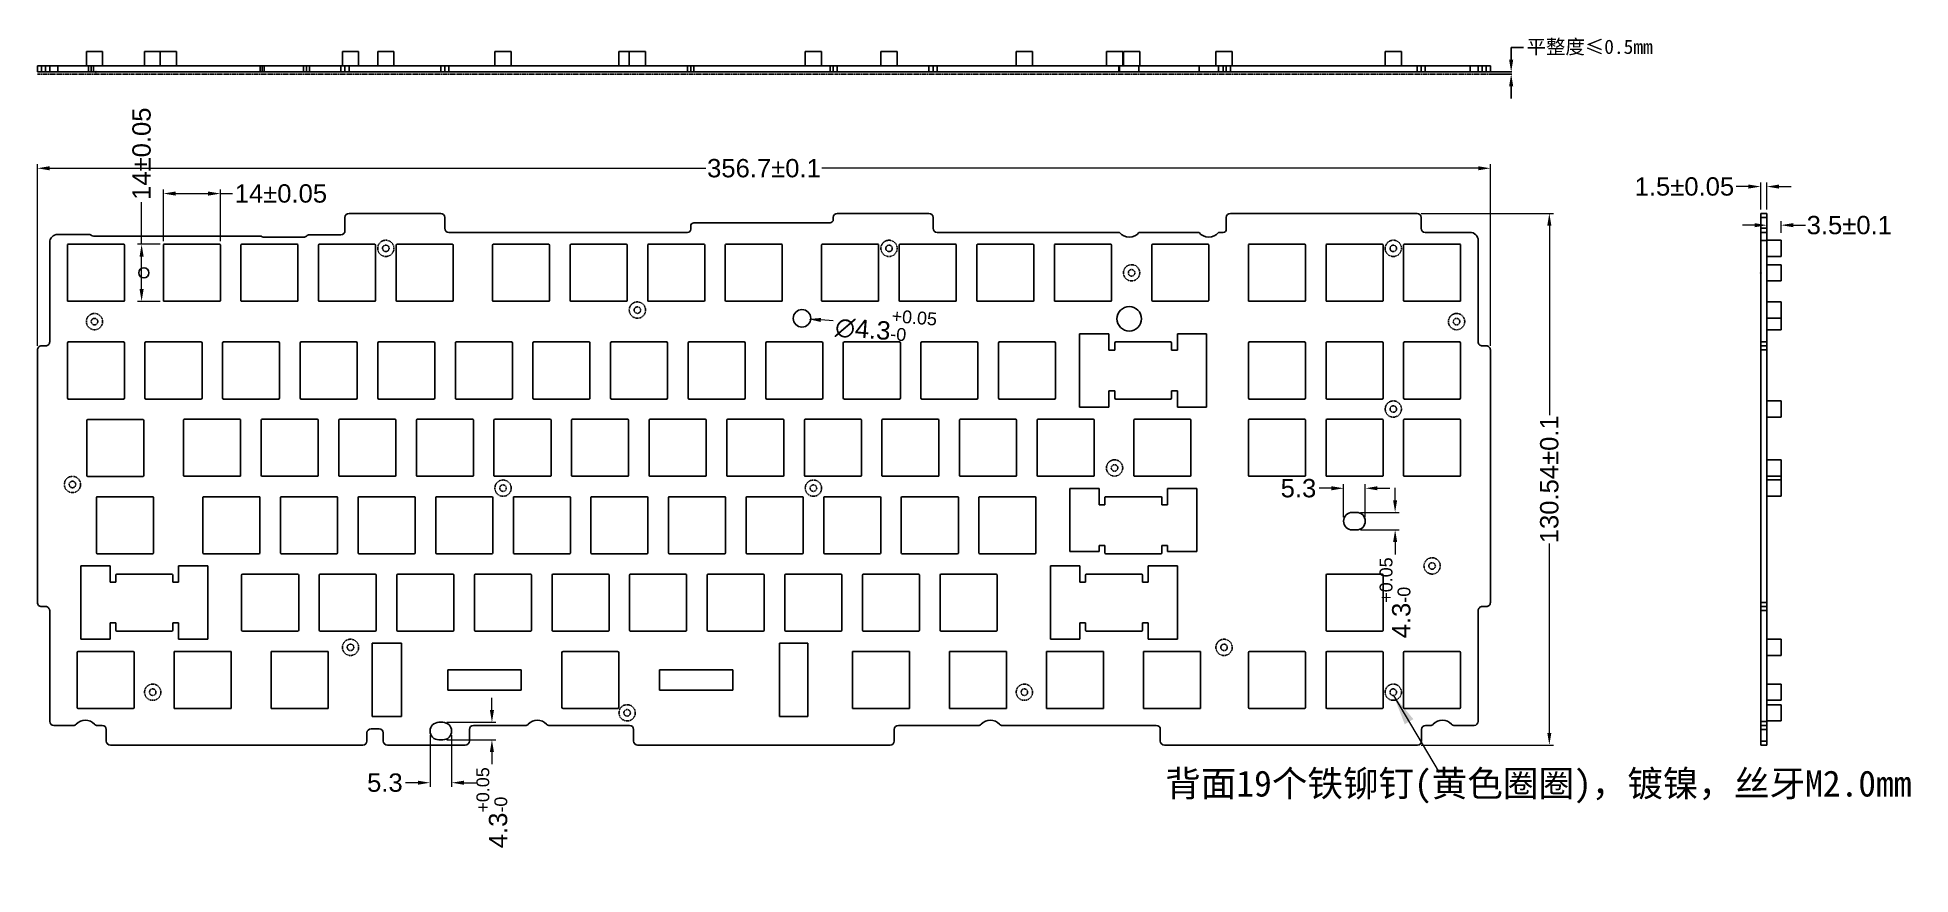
# Model space of a CAD drawing. Header units: inches. Extents: x 93 to 553, y 141 to 347.
import ezdxf

# ---------------------------------------------------------------- set-up
doc = ezdxf.new("R2010")
doc.units = ezdxf.units.IN
doc.header["$MEASUREMENT"] = 0
doc.linetypes.add('HIDDEN', pattern=[0.2, 0.1, -0.1])
doc.layers.add('DEFAULT_2', color=8, linetype='HIDDEN')
doc.styles.get("Standard").update_dxf_attribs({"font": 'arial.ttf'})
doc.dimstyles.get("Standard").update_dxf_attribs({"dimtxt": 0.18, "dimasz": 0.18, "dimexe": 0.18, "dimexo": 0.0625, "dimgap": 0.09, "dimtad": 0, "dimtih": 1, "dimtoh": 1, "dimdec": 4, "dimzin": 0, "dimdsep": 46, "dimtxsty": 'Standard', "dimcen": 0.09, "dimadec": 0, "dimazin": 0, "dimtfac": 1, "dimtdec": 4, "dimtofl": 0, "dimtmove": 0, "dimatfit": 3, "dimfxl": 1, "dimtolj": 1, "dimtzin": 0, "dimarcsym": 0})
doc.dimstyles.new('YanXiu', dxfattribs={"dimscale": 1.5, "dimtxt": 3, "dimasz": 2, "dimexe": 0.66, "dimexo": 0.66, "dimgap": 0.66, "dimtad": 0, "dimdsep": 46, "dimtxsty": 'Standard', "dimcen": 0, "dimclrd": 3, "dimclre": 6, "dimclrt": 3, "dimazin": 2, "dimtm": 1e-09, "dimtfac": 1, "dimtofl": 0, "dimtmove": 0, "dimatfit": 3, "dimfxl": 1, "dimlwd": 5, "dimlwe": 5, "dimarcsym": 0})

msp = doc.modelspace()

# ---------------------------------------------------------------- texts
at = {"insert": (370.33066, 166.54038), "char_height": 6.4, "width": 220.7682416, "attachment_point": 1}
msp.add_mtext('{\\fSimSun|b0|i0|c134|p2;\\C1;背面19个铁铆钉(黄色圈圈)，镀镍，丝牙M2.0mm}', dxfattribs=at)

# ---------------------------------------------------------------- blocks, each defined once
blk = doc.blocks.new('*D26')
at = {"color": 3, "lineweight": 5}
for p, q in [((513.52, 309.91), (510.52, 309.91)), ((521.02, 309.91), (524.02, 309.91))]:
    blk.add_line(p, q, dxfattribs=at)
at = {"color": 6, "lineweight": 5}
for p, q in [((516.52, 304.3), (516.52, 310.9)), ((518.02, 304.3), (518.02, 310.9))]:
    blk.add_line(p, q, dxfattribs=at)
at = {"color": 3}
for points in [[(513.52, 310.41), (513.52, 309.41), (516.52, 309.91)], [(521.02, 310.41), (521.02, 309.41), (518.02, 309.91)]]:
    blk.add_solid(points, dxfattribs=at)
at = {"layer": 'Defpoints', "color": 0}
for p in [(516.52, 309.91), (516.52, 303.31), (518.02, 303.31)]:
    blk.add_point(p, dxfattribs=at)
at = {"color": 3, "insert": (497.79, 309.91), "char_height": 4.5, "attachment_point": 5}
blk.add_mtext('1.5{\\fArial|b0|i0|c134|p34;\\H1x;%%P\\fArial|b0|i0|c0|p34;0.05}', dxfattribs=at)
blk = doc.blocks.new('*D27')
at = {"color": 3, "lineweight": 5}
for p, q in [((515.02, 300.43), (512.02, 300.43)), ((524.52, 300.43), (527.52, 300.43))]:
    blk.add_line(p, q, dxfattribs=at)
at = {"color": 6, "lineweight": 5}
for p, q in [((518.02, 298.56), (518.02, 301.42)), ((521.52, 298.56), (521.52, 301.42))]:
    blk.add_line(p, q, dxfattribs=at)
at = {"color": 3}
for points in [[(515.02, 300.93), (515.02, 299.93), (518.02, 300.43)], [(524.52, 300.93), (524.52, 299.93), (521.52, 300.43)]]:
    blk.add_solid(points, dxfattribs=at)
at = {"layer": 'Defpoints', "color": 0}
for p in [(521.52, 300.43), (518.02, 297.57), (521.52, 297.57)]:
    blk.add_point(p, dxfattribs=at)
at = {"color": 3, "insert": (538.27, 300.43), "char_height": 4.5, "attachment_point": 5}
blk.add_mtext('3.5{\\fArial|b0|i0|c134|p34;\\H1x;%%P\\fArial|b0|i0|c0|p34;0.1}', dxfattribs=at)
blk = doc.blocks.new('*D28')
at = {"color": 6, "lineweight": 5}
for p, q in [((93.45, 270.78), (93.45, 315.39)), ((450.16, 270.78), (450.16, 315.39))]:
    blk.add_line(p, q, dxfattribs=at)
at = {"color": 3, "lineweight": 5}
for p, q in [((96.45, 314.4), (257.56, 314.4)), ((447.16, 314.4), (286.05, 314.4))]:
    blk.add_line(p, q, dxfattribs=at)
at = {"color": 3}
for points in [[(96.45, 314.9), (96.45, 313.9), (93.45, 314.4)], [(447.16, 314.9), (447.16, 313.9), (450.16, 314.4)]]:
    blk.add_solid(points, dxfattribs=at)
at = {"layer": 'Defpoints', "color": 0}
for p in [(450.16, 314.4), (93.45, 269.79), (450.16, 269.79)]:
    blk.add_point(p, dxfattribs=at)
at = {"color": 3, "insert": (271.81, 314.4), "char_height": 4.5, "attachment_point": 5}
blk.add_mtext('356.7%%P0.1', dxfattribs=at)
blk = doc.blocks.new('*D29')
at = {"color": 6, "lineweight": 5}
for p, q in [((433.15, 303.31), (465.62, 303.31)), ((433.15, 172.77), (465.62, 172.77))]:
    blk.add_line(p, q, dxfattribs=at)
at = {"color": 3, "lineweight": 5}
for p, q in [((464.63, 300.31), (464.63, 253.82)), ((464.63, 175.77), (464.63, 222.26))]:
    blk.add_line(p, q, dxfattribs=at)
at = {"color": 3}
for points in [[(464.13, 300.31), (465.13, 300.31), (464.63, 303.31)], [(464.13, 175.77), (465.13, 175.77), (464.63, 172.77)]]:
    blk.add_solid(points, dxfattribs=at)
at = {"layer": 'Defpoints', "color": 0}
for p in [(432.16, 303.31), (432.16, 172.77), (464.63, 172.77)]:
    blk.add_point(p, dxfattribs=at)
at = {"color": 3, "insert": (464.63, 238.04), "char_height": 4.5, "attachment_point": 5, "rotation": 90}
blk.add_mtext('130.54%%P0.1', dxfattribs=at)
blk = doc.blocks.new('*D30')
at = {"color": 6, "lineweight": 5}
for p, q in [((124.36, 296.52), (124.36, 309.18)), ((138.36, 296.52), (138.36, 309.18))]:
    blk.add_line(p, q, dxfattribs=at)
at = {"color": 3, "lineweight": 5}
for p, q in [((127.36, 308.19), (135.36, 308.19)), ((138.36, 308.19), (141.36, 308.19))]:
    blk.add_line(p, q, dxfattribs=at)
at = {"color": 3}
for points in [[(127.36, 308.69), (127.36, 307.69), (124.36, 308.19)], [(135.36, 308.69), (135.36, 307.69), (138.36, 308.19)]]:
    blk.add_solid(points, dxfattribs=at)
at = {"layer": 'Defpoints', "color": 0}
for p in [(138.36, 308.19), (124.36, 295.53), (138.36, 295.53)]:
    blk.add_point(p, dxfattribs=at)
at = {"color": 3, "insert": (153.22, 308.19), "char_height": 4.5, "attachment_point": 5}
blk.add_mtext('14%%P0.05', dxfattribs=at)
blk = doc.blocks.new('*D31')
at = {"color": 3, "lineweight": 5}
for p, q in [((119.03, 295.73), (119.03, 306.12)), ((119.03, 284.73), (119.03, 292.73))]:
    blk.add_line(p, q, dxfattribs=at)
at = {"color": 6, "lineweight": 5}
for p, q in [((123.57, 295.73), (118.04, 295.73)), ((123.57, 281.73), (118.04, 281.73))]:
    blk.add_line(p, q, dxfattribs=at)
at = {"color": 3}
for points in [[(118.53, 292.73), (119.53, 292.73), (119.03, 295.73)], [(118.53, 284.73), (119.53, 284.73), (119.03, 281.73)]]:
    blk.add_solid(points, dxfattribs=at)
at = {"layer": 'Defpoints', "color": 0}
for p in [(124.56, 295.73), (119.03, 281.73), (124.56, 281.73)]:
    blk.add_point(p, dxfattribs=at)
at = {"color": 3, "insert": (119.03, 317.98), "char_height": 4.5, "attachment_point": 5, "rotation": 90}
blk.add_mtext('14%%P0.05', dxfattribs=at)
blk = doc.blocks.new('*D32')
at = {"color": 3, "lineweight": 5}
blk.add_line((288.77, 276.93), (285.78, 277.15), dxfattribs=at)
at = {"color": 3}
blk.add_solid([(285.82, 277.65), (285.74, 276.65), (282.79, 277.38)], dxfattribs=at)
at = {"layer": 'Defpoints', "color": 0}
for p in [(278.5, 277.71), (282.79, 277.38)]:
    blk.add_point(p, dxfattribs=at)
at = {"color": 3, "insert": (301.77, 275.94), "char_height": 4.5, "attachment_point": 5, "rotation": 355.645}
blk.add_mtext('∅4.3{\\H0.7x;\\S+0.05^ -0;}', dxfattribs=at)
blk = doc.blocks.new('*D33')
at = {"color": 3, "lineweight": 5}
for p, q in [((426.77, 232.91), (426.77, 235.91)), ((426.77, 222.61), (426.77, 219.61))]:
    blk.add_line(p, q, dxfattribs=at)
at = {"color": 6, "lineweight": 5}
for p, q in [((418.27, 229.91), (427.76, 229.91)), ((418.27, 225.61), (427.76, 225.61))]:
    blk.add_line(p, q, dxfattribs=at)
at = {"color": 3}
for points in [[(426.27, 232.91), (427.27, 232.91), (426.77, 229.91)], [(426.27, 222.61), (427.27, 222.61), (426.77, 225.61)]]:
    blk.add_solid(points, dxfattribs=at)
at = {"layer": 'Defpoints', "color": 0}
for p in [(417.28, 229.91), (417.28, 225.61), (426.77, 225.61)]:
    blk.add_point(p, dxfattribs=at)
at = {"color": 3, "insert": (426.77, 208.93), "char_height": 4.5, "attachment_point": 5, "rotation": 90}
blk.add_mtext('4.3{\\H0.7x;\\S+0.05^ -0;}', dxfattribs=at)
blk = doc.blocks.new('*D34')
at = {"color": 3, "lineweight": 5}
for p, q in [((411.13, 235.83), (408.13, 235.83)), ((422.43, 235.83), (425.43, 235.83))]:
    blk.add_line(p, q, dxfattribs=at)
at = {"color": 6, "lineweight": 5}
for p, q in [((414.13, 228.75), (414.13, 236.82)), ((419.43, 228.75), (419.43, 236.82))]:
    blk.add_line(p, q, dxfattribs=at)
at = {"color": 3}
for points in [[(411.13, 236.33), (411.13, 235.33), (414.13, 235.83)], [(422.43, 236.33), (422.43, 235.33), (419.43, 235.83)]]:
    blk.add_solid(points, dxfattribs=at)
at = {"layer": 'Defpoints', "color": 0}
for p in [(414.13, 235.83), (414.13, 227.76), (419.43, 227.76)]:
    blk.add_point(p, dxfattribs=at)
at = {"color": 3, "insert": (403.04, 235.83), "char_height": 4.5, "attachment_point": 5}
blk.add_mtext('5.3', dxfattribs=at)
blk = doc.blocks.new('*D35')
at = {"color": 3, "lineweight": 5}
for p, q in [((205.03, 181.37), (205.03, 184.37)), ((205.03, 171.07), (205.03, 168.07))]:
    blk.add_line(p, q, dxfattribs=at)
at = {"color": 6, "lineweight": 5}
for p, q in [((193.98, 178.37), (206.02, 178.37)), ((193.98, 174.07), (206.02, 174.07))]:
    blk.add_line(p, q, dxfattribs=at)
at = {"color": 3}
for points in [[(204.53, 181.37), (205.53, 181.37), (205.03, 178.37)], [(204.53, 171.07), (205.53, 171.07), (205.03, 174.07)]]:
    blk.add_solid(points, dxfattribs=at)
at = {"layer": 'Defpoints', "color": 0}
for p in [(192.99, 178.37), (192.99, 174.07), (205.03, 174.07)]:
    blk.add_point(p, dxfattribs=at)
at = {"color": 3, "insert": (205.03, 157.39), "char_height": 4.5, "attachment_point": 5, "rotation": 90}
blk.add_mtext('4.3{\\H0.7x;\\S+0.05^ -0;}', dxfattribs=at)
blk = doc.blocks.new('*D36')
at = {"color": 6, "lineweight": 5}
for p, q in [((189.84, 175.23), (189.84, 162.54)), ((195.14, 175.23), (195.14, 162.54))]:
    blk.add_line(p, q, dxfattribs=at)
at = {"color": 3, "lineweight": 5}
for p, q in [((186.84, 163.53), (183.84, 163.53)), ((198.14, 163.53), (201.14, 163.53))]:
    blk.add_line(p, q, dxfattribs=at)
at = {"color": 3}
for points in [[(186.84, 164.03), (186.84, 163.03), (189.84, 163.53)], [(198.14, 164.03), (198.14, 163.03), (195.14, 163.53)]]:
    blk.add_solid(points, dxfattribs=at)
at = {"layer": 'Defpoints', "color": 0}
for p in [(189.84, 176.22), (195.14, 176.22), (189.84, 163.53)]:
    blk.add_point(p, dxfattribs=at)
at = {"color": 3, "insert": (178.75, 163.53), "char_height": 4.5, "attachment_point": 5}
blk.add_mtext('5.3', dxfattribs=at)
blk = doc.blocks.new('*D37')
at = {"color": 0, "lineweight": -2}
for p, q in [((455.26, 341.05), (455.26, 344.05)), ((455.26, 344.05), (458.26, 344.05)), ((450.22, 338.05), (455.44, 338.05)), ((450.22, 337.55), (455.44, 337.55)), ((455.26, 334.55), (455.26, 331.55))]:
    blk.add_line(p, q, dxfattribs=at)
at = {"color": 0}
for points in [[(454.76, 341.05), (455.76, 341.05), (455.26, 338.05)], [(454.76, 334.55), (455.76, 334.55), (455.26, 337.55)]]:
    blk.add_solid(points, dxfattribs=at)
at = {"layer": 'Defpoints', "color": 0}
for p in [(450.16, 338.05), (450.16, 337.55), (455.26, 338.05)]:
    blk.add_point(p, dxfattribs=at)
at = {"color": 0, "insert": (474.52, 344.05), "char_height": 3.5, "attachment_point": 5}
blk.add_mtext('\\A1;{\\fSimSun|b0|i0|c134|p2;平整度≤0.5mm}', dxfattribs=at)

# ---------------------------------------------------------------- dimensions: what is measured, and where the dimension line sits
dim = msp.add_linear_dim(base=(455.25828, 338.04863), p1=(450.15542, 337.54863), p2=(450.15542, 338.04863), angle=90, text='{\\fSimSun|b0|i0|c134|p2;平整度≤0.5mm}', dimstyle='Standard', override={"dimtxt": 3.5, "dimasz": 3})
dim.commit()
dim.dimension.update_dxf_attribs({"geometry": '*D37', "text_midpoint": (474.51867, 344.04863), "dimtype": 160})
for base, p1, p2, text, picture, middle in [((119.0341, 281.73357), (124.56057, 295.73357), (124.56057, 281.73357), '<>%%P0.05', '*D31', (119.0341, 317.97971)), ((426.77279, 225.60522), (417.28057, 229.90522), (417.28057, 225.60522), '<>{\\H0.7x;\\S+0.05^ -0;}', '*D33', (426.77279, 208.92886)), ((205.02833, 174.06522), (192.98557, 178.36522), (192.98557, 174.06522), '<>{\\H0.7x;\\S+0.05^ -0;}', '*D35', (205.02833, 157.38886))]:
    dim = msp.add_linear_dim(base=base, p1=p1, p2=p2, angle=90, text=text, dimstyle='YanXiu')
    dim.commit()
    dim.dimension.update_dxf_attribs({"geometry": picture, "text_midpoint": middle, "dimtype": 160})
for base, p1, p2, text, picture, middle in [((450.15542, 314.40308), (93.45473, 269.78712), (450.15542, 269.78712), '<>%%P0.1', '*D28', (271.80507, 314.40308)), ((516.52257, 309.91375), (518.02257, 303.30902), (516.52257, 303.30902), '<>{\\fArial|b0|i0|c134|p34;\\H1x;%%P\\fArial|b0|i0|c0|p34;0.05}', '*D26', (497.78836, 309.91375)), ((138.36057, 308.18806), (124.36057, 295.53357), (138.36057, 295.53357), '<>%%P0.05', '*D30', (153.22148, 308.18806)), ((521.52257, 300.43117), (518.02257, 297.57192), (521.52257, 297.57062), '<>{\\fArial|b0|i0|c134|p34;\\H1x;%%P\\fArial|b0|i0|c0|p34;0.1}', '*D27', (538.26768, 300.43117))]:
    dim = msp.add_linear_dim(base=base, p1=p1, p2=p2, text=text, dimstyle='YanXiu')
    dim.commit()
    dim.dimension.update_dxf_attribs({"geometry": picture, "text_midpoint": middle})
dim = msp.add_linear_dim(base=(464.62952, 172.76522), p1=(432.15542, 303.30902), p2=(432.15542, 172.76522), angle=90, text='<>%%P0.1', dimstyle='YanXiu')
dim.commit()
dim.dimension.update_dxf_attribs({"geometry": '*D29', "text_midpoint": (464.62952, 238.03712)})
dim = msp.add_diameter_dim_2p(p1=(278.50053, 277.70778), p2=(282.78812, 277.38126), text='<>{\\H0.7x;\\S+0.05^ -0;}', dimstyle='YanXiu')
dim.commit()
dim.dimension.update_dxf_attribs({"geometry": '*D32', "text_midpoint": (301.76695, 275.93591)})
dim = msp.add_linear_dim(base=(414.13057, 235.83299), p1=(419.43057, 227.75522), p2=(414.13057, 227.75522), dimstyle='YanXiu')
dim.commit()
dim.dimension.update_dxf_attribs({"geometry": '*D34', "text_midpoint": (403.04422, 235.83299)})
dim = msp.add_linear_dim(base=(189.83557, 163.53146), p1=(195.13557, 176.21522), p2=(189.83557, 176.21522), dimstyle='YanXiu')
dim.commit()
dim.dimension.update_dxf_attribs({"geometry": '*D36', "text_midpoint": (178.74922, 163.53146), "dimtype": 160})

# ---------------------------------------------------------------- linework, layer by layer
at = {"color": 7, "linetype": 'Continuous'}
for p, q in [((105.45473, 339.54863), (105.45473, 343.04863)), ((105.45473, 343.04863), (109.45473, 343.04863)), ((109.45473, 339.54863), (109.45473, 343.04863)), ((119.75057, 339.54863), (119.75057, 343.04863)), ((119.75057, 343.04863), (127.55057, 343.04863)), ((123.55057, 339.54863), (123.55057, 343.04863)), ((127.55057, 339.54863), (127.55057, 343.04863)), ((168.31057, 339.54863), (168.31057, 343.04863)), ((168.31057, 343.04863), (172.31057, 343.04863)), ((172.31057, 339.54863), (172.31057, 343.04863)), ((176.98057, 339.54863), (176.98057, 343.04863)), ((176.98057, 343.04863), (180.98057, 343.04863)), ((180.98057, 339.54863), (180.98057, 343.04863)), ((205.76057, 339.54863), (205.76057, 343.04863)), ((205.76057, 343.04863), (209.76057, 343.04863)), ((209.76057, 339.54863), (209.76057, 343.04863)), ((236.22057, 339.54863), (236.22057, 343.04863)), ((236.22057, 343.04863), (242.74557, 343.04863)), ((238.74557, 339.54863), (238.74557, 343.04863)), ((242.74557, 339.54863), (242.74557, 343.04863)), ((281.96057, 339.54863), (281.96057, 343.04863)), ((281.96057, 343.04863), (285.96057, 343.04863)), ((285.96057, 339.54863), (285.96057, 343.04863)), ((300.52057, 343.04863), (304.52057, 343.04863)), ((300.52057, 339.54863), (300.52057, 343.04863)), ((304.52057, 339.54863), (304.52057, 343.04863)), ((333.75057, 343.04863), (337.75057, 343.04863)), ((333.75057, 339.54863), (333.75057, 343.04863)), ((337.75057, 339.54863), (337.75057, 343.04863)), ((355.88557, 343.04863), (359.88557, 343.04863)), ((355.88557, 339.54863), (355.88557, 343.04863)), ((359.88557, 339.54863), (359.88557, 343.04863)), ((360.07057, 343.04863), (364.07057, 343.04863)), ((360.07057, 339.54863), (360.07057, 343.04863)), ((364.07057, 339.54863), (364.07057, 343.04863)), ((382.77057, 343.04863), (386.77057, 343.04863)), ((382.77057, 339.54863), (382.77057, 343.04863)), ((386.77057, 339.54863), (386.77057, 343.04863)), ((424.32057, 343.04863), (428.32057, 343.04863)), ((424.32057, 339.54863), (424.32057, 343.04863)), ((428.32057, 339.54863), (428.32057, 343.04863)), ((93.45473, 338.04863), (93.45473, 339.54863)), ((93.45473, 339.54863), (450.15542, 339.54863)), ((93.45473, 338.04863), (450.15542, 338.04863)), ((94.45473, 339.54863), (94.45473, 338.04863)), ((95.45473, 338.04863), (95.45473, 339.54863)), ((96.45473, 338.04863), (96.45473, 339.54863)), ((98.45473, 338.04863), (98.45473, 339.54863)), ((105.99429, 338.04863), (105.99429, 339.54863)), ((106.61483, 338.04863), (106.61483, 339.54863)), ((107.23537, 339.54863), (107.23537, 338.04863)), ((148.12706, 339.54863), (148.12706, 338.04863)), ((148.62741, 339.54863), (148.62741, 338.04863)), ((149.12776, 339.54863), (149.12776, 338.04863)), ((158.78296, 339.54863), (158.78296, 338.04863)), ((159.4971, 339.54863), (159.4971, 338.04863)), ((160.21124, 338.04863), (160.21124, 339.54863)), ((167.95473, 339.54863), (167.95473, 338.04863)), ((168.95473, 339.54863), (168.95473, 338.04863)), ((169.95473, 339.54863), (169.95473, 338.04863)), ((192.45473, 339.54863), (192.45473, 338.04863)), ((193.45473, 339.54863), (193.45473, 338.04863)), ((194.45473, 338.04863), (194.45473, 339.54863)), ((253.02807, 339.54863), (253.02807, 338.04863)), ((253.82807, 339.54863), (253.82807, 338.04863)), ((254.62807, 339.54863), (254.62807, 338.04863)), ((288.02807, 338.04863), (288.02807, 339.54863)), ((288.82807, 339.54863), (288.82807, 338.04863)), ((289.82807, 339.54863), (289.82807, 338.04863)), ((312.32807, 339.54863), (312.32807, 338.04863)), ((313.32807, 339.54863), (313.32807, 338.04863)), ((314.32807, 338.04863), (314.32807, 339.54863)), ((358.91758, 338.04863), (358.91758, 339.54863)), ((359.09924, 338.04863), (359.09924, 339.54863)), ((363.8869, 339.54863), (363.8869, 338.04863)), ((378.62668, 338.04863), (378.62668, 339.54863)), ((383.4269, 339.54863), (383.4269, 338.04863)), ((384.52807, 339.54863), (384.52807, 338.04863)), ((385.32807, 338.04863), (385.32807, 339.54863)), ((386.32807, 339.54863), (386.32807, 338.04863)), ((432.15542, 338.04863), (432.15542, 339.54863)), ((433.15542, 339.54863), (433.15542, 338.04863)), ((434.15542, 339.54863), (434.15542, 338.04863)), ((445.15542, 338.04863), (445.15542, 339.54863)), ((447.15542, 339.54863), (447.15542, 338.04863)), ((448.15542, 339.54863), (448.15542, 338.04863)), ((449.15542, 338.04863), (449.15542, 339.54863)), ((450.15542, 339.54863), (450.15542, 338.04863)), ((168.95473, 302.30902), (168.95473, 299.06522)), ((169.95473, 303.30902), (192.45473, 303.30902)), ((193.45473, 302.30902), (193.45473, 299.66522)), ((253.82807, 299.46522), (253.82807, 300.18712)), ((254.62807, 300.98712), (288.02807, 300.98712)), ((288.82807, 301.78712), (288.82807, 302.30902)), ((289.82807, 303.30902), (312.32807, 303.30902)), ((313.32807, 302.30902), (313.32807, 299.66522)), ((385.32807, 299.46522), (385.32807, 302.30902)), ((386.32807, 303.30902), (432.15542, 303.30902)), ((433.15542, 299.66522), (433.15542, 302.30902)), ((516.52257, 172.76522), (516.52257, 303.30902)), ((516.52257, 303.30902), (518.02257, 303.30902)), ((518.02257, 302.30902), (516.52257, 302.30902)), ((516.52257, 299.66522), (518.02257, 299.66522)), ((518.02257, 172.76522), (518.02257, 303.30902)), ((96.45473, 271.78712), (96.45473, 296.16522)), ((105.99429, 298.16522), (98.45473, 298.16522)), ((100.80057, 281.93357), (100.80057, 295.53357)), ((101.00057, 295.73357), (114.60057, 295.73357)), ((148.12706, 297.73357), (107.23537, 297.73357)), ((114.80057, 295.53357), (114.80057, 281.93357)), ((124.36057, 281.93357), (124.36057, 295.53357)), ((124.56057, 295.73357), (138.16057, 295.73357)), ((138.36057, 295.53357), (138.36057, 281.93357)), ((143.41057, 281.93357), (143.41057, 295.53357)), ((143.61057, 295.73357), (157.21057, 295.73357)), ((158.78296, 297.46522), (149.12776, 297.46522)), ((157.41057, 295.53357), (157.41057, 281.93357)), ((167.95473, 298.06522), (160.21124, 298.06522)), ((162.46057, 281.93357), (162.46057, 295.53357)), ((162.66057, 295.73357), (176.26057, 295.73357)), ((176.46057, 295.53357), (176.46057, 281.93357)), ((181.51057, 281.93357), (181.51057, 295.53357)), ((181.71057, 295.73357), (195.31057, 295.73357)), ((253.02807, 298.66522), (194.45473, 298.66522)), ((195.51057, 295.53357), (195.51057, 281.93357)), ((205.17057, 281.93357), (205.17057, 295.53357)), ((205.37057, 295.73357), (218.97057, 295.73357)), ((219.17057, 295.53357), (219.17057, 281.93357)), ((224.22057, 281.93357), (224.22057, 295.53357)), ((224.42057, 295.73357), (238.02057, 295.73357)), ((238.22057, 295.53357), (238.22057, 281.93357)), ((243.27057, 281.93357), (243.27057, 295.53357)), ((243.47057, 295.73357), (257.07057, 295.73357)), ((257.27057, 295.53357), (257.27057, 281.93357)), ((262.32057, 281.93357), (262.32057, 295.53357)), ((262.52057, 295.73357), (276.12057, 295.73357)), ((276.32057, 295.53357), (276.32057, 281.93357)), ((285.97057, 281.93357), (285.97057, 295.53357)), ((286.17057, 295.73357), (299.77057, 295.73357)), ((299.97057, 295.53357), (299.97057, 281.93357)), ((305.02057, 295.53357), (305.02057, 281.93357)), ((305.22057, 295.73357), (318.82057, 295.73357)), ((358.91758, 298.66522), (314.32807, 298.66522)), ((319.02057, 295.53357), (319.02057, 281.93357)), ((324.07057, 281.93357), (324.07057, 295.53357)), ((324.27057, 295.73357), (337.87057, 295.73357)), ((338.07057, 295.53357), (338.07057, 281.93357)), ((343.12057, 281.93357), (343.12057, 295.53357)), ((343.32057, 295.73357), (356.92057, 295.73357)), ((357.12057, 295.53357), (357.12057, 281.93357)), ((378.62668, 298.66522), (363.8869, 298.66522)), ((367.02807, 295.56507), (367.02807, 281.96507)), ((380.82807, 295.76507), (367.22807, 295.76507)), ((381.02807, 281.96507), (381.02807, 295.56507)), ((384.52807, 298.66522), (383.4269, 298.66522)), ((390.75057, 295.53357), (390.75057, 281.93357)), ((404.55057, 295.73357), (390.95057, 295.73357)), ((404.75057, 281.93357), (404.75057, 295.53357)), ((409.80057, 295.53357), (409.80057, 281.93357)), ((423.60057, 295.73357), (410.00057, 295.73357)), ((423.80057, 281.93357), (423.80057, 295.53357)), ((428.85057, 295.53357), (428.85057, 281.93357)), ((442.65057, 295.73357), (429.05057, 295.73357)), ((434.15542, 298.66522), (445.15542, 298.66522)), ((442.85057, 281.93357), (442.85057, 295.53357)), ((447.15542, 296.66522), (447.15542, 271.78712)), ((516.52257, 298.66522), (518.02257, 298.66522)), ((518.02257, 296.66522), (516.52257, 296.66522)), ((518.02257, 296.73357), (521.52257, 296.73357)), ((521.52257, 296.7317), (521.52257, 292.73544)), ((518.02257, 292.73357), (521.52257, 292.73357)), ((518.02257, 290.73357), (521.52257, 290.73357)), ((521.52257, 290.7317), (521.52257, 286.73544)), ((518.02257, 286.73357), (521.52257, 286.73357)), ((114.60057, 281.73357), (101.00057, 281.73357)), ((138.16057, 281.73357), (124.56057, 281.73357)), ((157.21057, 281.73357), (143.61057, 281.73357)), ((176.26057, 281.73357), (162.66057, 281.73357)), ((195.31057, 281.73357), (181.71057, 281.73357)), ((218.97057, 281.73357), (205.37057, 281.73357)), ((238.02057, 281.73357), (224.42057, 281.73357)), ((257.07057, 281.73357), (243.47057, 281.73357)), ((276.12057, 281.73357), (262.52057, 281.73357)), ((299.77057, 281.73357), (286.17057, 281.73357)), ((318.82057, 281.73357), (305.22057, 281.73357)), ((337.87057, 281.73357), (324.27057, 281.73357)), ((356.92057, 281.73357), (343.32057, 281.73357)), ((367.22807, 281.76507), (380.82807, 281.76507)), ((390.95057, 281.73357), (404.55057, 281.73357)), ((410.00057, 281.73357), (423.60057, 281.73357)), ((429.05057, 281.73357), (442.65057, 281.73357)), ((518.02257, 281.58357), (521.52257, 281.58357)), ((521.52257, 281.5817), (521.52257, 274.75209)), ((518.02257, 277.58357), (521.52257, 277.58357)), ((100.80057, 271.50022), (100.80057, 258.00022)), ((114.55057, 271.75022), (101.05057, 271.75022)), ((114.80057, 258.00022), (114.80057, 271.50022)), ((119.85057, 271.50022), (119.85057, 258.00022)), ((133.60057, 271.75022), (120.10057, 271.75022)), ((133.85057, 258.00022), (133.85057, 271.50022)), ((138.90057, 271.50022), (138.90057, 258.00022)), ((152.65057, 271.75022), (139.15057, 271.75022)), ((152.90057, 258.00022), (152.90057, 271.50022)), ((157.95057, 271.50022), (157.95057, 258.00022)), ((171.70057, 271.75022), (158.20057, 271.75022)), ((171.95057, 258.00022), (171.95057, 271.50022)), ((177.00057, 271.50022), (177.00057, 258.00022)), ((190.75057, 271.75022), (177.25057, 271.75022)), ((191.00057, 258.00022), (191.00057, 271.50022)), ((196.05057, 271.50022), (196.05057, 258.00022)), ((209.80057, 271.75022), (196.30057, 271.75022)), ((210.05057, 258.00022), (210.05057, 271.50022)), ((215.10057, 271.50022), (215.10057, 258.00022)), ((228.85057, 271.75022), (215.35057, 271.75022)), ((229.10057, 258.00022), (229.10057, 271.50022)), ((234.15057, 271.50022), (234.15057, 258.00022)), ((247.90057, 271.75022), (234.40057, 271.75022)), ((248.15057, 258.00022), (248.15057, 271.50022)), ((253.20057, 271.50022), (253.20057, 258.00022)), ((266.95057, 271.75022), (253.45057, 271.75022)), ((267.20057, 258.00022), (267.20057, 271.50022)), ((272.25057, 271.50022), (272.25057, 258.00022)), ((286.00057, 271.75022), (272.50057, 271.75022)), ((286.25057, 258.00022), (286.25057, 271.50022)), ((291.30057, 271.50022), (291.30057, 258.00022)), ((305.05057, 271.75022), (291.55057, 271.75022)), ((305.30057, 258.00022), (305.30057, 271.50022)), ((310.35057, 271.50022), (310.35057, 258.00022)), ((324.10057, 271.75022), (310.60057, 271.75022)), ((324.35057, 258.00022), (324.35057, 271.50022)), ((329.40057, 271.50022), (329.40057, 258.00022)), ((343.15057, 271.75022), (329.65057, 271.75022)), ((343.40057, 258.00022), (343.40057, 271.50022)), ((349.30057, 273.76522), (356.50057, 273.76522)), ((349.30057, 255.76522), (349.30057, 273.76522)), ((356.50057, 273.76522), (356.50057, 269.76522)), ((357.91557, 269.76522), (357.91557, 271.47022)), ((358.19557, 271.75022), (371.60557, 271.75022)), ((371.88557, 271.47022), (371.88557, 269.76522)), ((373.32894, 273.76522), (380.47221, 273.76522)), ((373.32894, 269.76522), (373.32894, 273.76522)), ((380.47221, 273.76522), (380.47221, 255.76522)), ((390.75057, 271.50022), (390.75057, 258.00022)), ((404.50057, 271.75022), (391.00057, 271.75022)), ((404.75057, 258.00022), (404.75057, 271.50022)), ((409.80057, 271.50022), (409.80057, 258.00022)), ((423.55057, 271.75022), (410.05057, 271.75022)), ((423.80057, 258.00022), (423.80057, 271.50022)), ((428.85057, 271.50022), (428.85057, 258.00022)), ((442.60057, 271.75022), (429.10057, 271.75022)), ((442.85057, 258.00022), (442.85057, 271.50022)), ((516.52257, 271.78712), (518.02257, 271.78712)), ((518.02257, 274.75022), (521.52257, 274.75022)), ((93.45473, 207.78712), (93.45473, 269.78712)), ((94.45473, 270.78712), (95.45473, 270.78712)), ((356.50057, 269.76522), (357.91557, 269.76522)), ((371.88557, 269.76522), (373.32894, 269.76522)), ((448.15542, 270.78712), (449.15542, 270.78712)), ((450.15542, 269.78712), (450.15542, 207.78712)), ((516.52257, 270.78712), (518.02257, 270.78712)), ((518.02257, 269.78712), (516.52257, 269.78712)), ((101.05057, 257.75022), (114.55057, 257.75022)), ((120.10057, 257.75022), (133.60057, 257.75022)), ((139.15057, 257.75022), (152.65057, 257.75022)), ((158.20057, 257.75022), (171.70057, 257.75022)), ((177.25057, 257.75022), (190.75057, 257.75022)), ((196.30057, 257.75022), (209.80057, 257.75022)), ((215.35057, 257.75022), (228.85057, 257.75022)), ((234.40057, 257.75022), (247.90057, 257.75022)), ((253.45057, 257.75022), (266.95057, 257.75022)), ((272.50057, 257.75022), (286.00057, 257.75022)), ((291.55057, 257.75022), (305.05057, 257.75022)), ((310.60057, 257.75022), (324.10057, 257.75022)), ((329.65057, 257.75022), (343.15057, 257.75022)), ((357.91557, 259.76522), (356.50057, 259.76522)), ((356.50057, 259.76522), (356.50057, 255.76522)), ((357.91557, 258.03022), (357.91557, 259.76522)), ((371.60557, 257.75022), (358.19557, 257.75022)), ((373.32894, 259.76522), (371.88557, 259.76522)), ((371.88557, 259.76522), (371.88557, 258.03022)), ((373.32894, 255.76522), (373.32894, 259.76522)), ((391.00057, 257.75022), (404.50057, 257.75022)), ((410.05057, 257.75022), (423.55057, 257.75022)), ((429.10057, 257.75022), (442.60057, 257.75022)), ((356.50057, 255.76522), (349.30057, 255.76522)), ((380.47221, 255.76522), (373.32894, 255.76522)), ((518.02257, 257.29022), (521.52257, 257.29022)), ((518.02257, 253.29022), (521.52257, 253.29022)), ((521.52257, 257.28835), (521.52257, 253.29209)), ((105.55057, 252.50022), (105.55057, 239.00022)), ((119.30057, 252.75022), (105.80057, 252.75022)), ((119.55057, 239.00022), (119.55057, 252.50022)), ((129.33557, 252.51522), (129.33557, 239.01522)), ((143.08557, 252.76522), (129.58557, 252.76522)), ((143.33557, 239.01522), (143.33557, 252.51522)), ((148.38557, 252.51522), (148.38557, 239.01522)), ((162.13557, 252.76522), (148.63557, 252.76522)), ((162.38557, 239.01522), (162.38557, 252.51522)), ((167.43557, 252.51522), (167.43557, 239.01522)), ((181.18557, 252.76522), (167.68557, 252.76522)), ((181.43557, 239.01522), (181.43557, 252.51522)), ((186.48557, 252.51522), (186.48557, 239.01522)), ((200.23557, 252.76522), (186.73557, 252.76522)), ((200.48557, 239.01522), (200.48557, 252.51522)), ((205.53557, 252.51522), (205.53557, 239.01522)), ((219.28557, 252.76522), (205.78557, 252.76522)), ((219.53557, 239.01522), (219.53557, 252.51522)), ((224.58557, 252.51522), (224.58557, 239.01522)), ((238.33557, 252.76522), (224.83557, 252.76522)), ((238.58557, 239.01522), (238.58557, 252.51522)), ((243.63557, 252.51522), (243.63557, 239.01522)), ((257.38557, 252.76522), (243.88557, 252.76522)), ((257.63557, 239.01522), (257.63557, 252.51522)), ((262.68557, 252.51522), (262.68557, 239.01522)), ((276.43557, 252.76522), (262.93557, 252.76522)), ((276.68557, 239.01522), (276.68557, 252.51522)), ((281.73557, 252.51522), (281.73557, 239.01522)), ((295.48557, 252.76522), (281.98557, 252.76522)), ((295.73557, 239.01522), (295.73557, 252.51522)), ((300.78557, 252.51522), (300.78557, 239.01522)), ((314.53557, 252.76522), (301.03557, 252.76522)), ((314.78557, 239.01522), (314.78557, 252.51522)), ((319.83557, 252.51522), (319.83557, 239.01522)), ((333.58557, 252.76522), (320.08557, 252.76522)), ((333.83557, 239.01522), (333.83557, 252.51522)), ((338.88557, 252.51522), (338.88557, 239.01522)), ((352.63557, 252.76522), (339.13557, 252.76522)), ((352.88557, 239.01522), (352.88557, 252.51522)), ((362.63557, 252.51522), (362.63557, 239.01522)), ((376.38557, 252.76522), (362.88557, 252.76522)), ((376.63557, 239.01522), (376.63557, 252.51522)), ((390.75057, 252.51522), (390.75057, 239.01522)), ((404.50057, 252.76522), (391.00057, 252.76522)), ((404.75057, 239.01522), (404.75057, 252.51522)), ((409.80057, 252.51522), (409.80057, 239.01522)), ((423.55057, 252.76522), (410.05057, 252.76522)), ((423.80057, 239.01522), (423.80057, 252.51522)), ((428.85057, 252.51522), (428.85057, 239.01522)), ((442.60057, 252.76522), (429.10057, 252.76522)), ((442.85057, 239.01522), (442.85057, 252.51522)), ((518.02257, 242.81522), (521.52257, 242.81522)), ((521.52257, 242.81335), (521.52257, 238.81709)), ((105.80057, 238.75022), (119.30057, 238.75022)), ((129.58557, 238.76522), (143.08557, 238.76522)), ((148.63557, 238.76522), (162.13557, 238.76522)), ((167.68557, 238.76522), (181.18557, 238.76522)), ((186.73557, 238.76522), (200.23557, 238.76522)), ((205.78557, 238.76522), (219.28557, 238.76522)), ((224.83557, 238.76522), (238.33557, 238.76522)), ((243.88557, 238.76522), (257.38557, 238.76522)), ((262.93557, 238.76522), (276.43557, 238.76522)), ((281.98557, 238.76522), (295.48557, 238.76522)), ((301.03557, 238.76522), (314.53557, 238.76522)), ((320.08557, 238.76522), (333.58557, 238.76522)), ((339.13557, 238.76522), (352.63557, 238.76522)), ((346.92557, 235.78022), (354.12557, 235.78022)), ((346.92557, 220.28022), (346.92557, 235.78022)), ((354.12557, 235.78022), (354.12557, 231.78022)), ((362.88557, 238.76522), (376.38557, 238.76522)), ((370.92557, 235.78022), (378.12557, 235.78022)), ((370.92557, 231.78022), (370.92557, 235.78022)), ((378.12557, 235.78022), (378.12557, 220.28022)), ((391.00057, 238.76522), (404.50057, 238.76522)), ((410.05057, 238.76522), (423.55057, 238.76522)), ((429.10057, 238.76522), (442.60057, 238.76522)), ((518.02257, 238.81522), (521.52257, 238.81522)), ((518.02257, 238.76522), (521.52257, 238.76522)), ((518.02257, 237.86522), (521.52257, 237.86522)), ((521.52257, 238.76335), (521.52257, 233.86709)), ((107.92557, 233.51522), (107.92557, 220.01522)), ((121.67557, 233.76522), (108.17557, 233.76522)), ((121.92557, 220.01522), (121.92557, 233.51522)), ((134.08557, 233.51522), (134.08557, 220.01522)), ((147.83557, 233.76522), (134.33557, 233.76522)), ((148.08557, 220.01522), (148.08557, 233.51522)), ((153.13557, 233.51522), (153.13557, 220.01522)), ((166.88557, 233.76522), (153.38557, 233.76522)), ((167.13557, 220.01522), (167.13557, 233.51522)), ((172.18557, 233.51522), (172.18557, 220.01522)), ((185.93557, 233.76522), (172.43557, 233.76522)), ((186.18557, 220.01522), (186.18557, 233.51522)), ((191.23557, 233.51522), (191.23557, 220.01522)), ((204.98557, 233.76522), (191.48557, 233.76522)), ((205.23557, 220.01522), (205.23557, 233.51522)), ((210.28557, 233.51522), (210.28557, 220.01522)), ((224.03557, 233.76522), (210.53557, 233.76522)), ((224.28557, 220.01522), (224.28557, 233.51522)), ((229.33557, 233.51522), (229.33557, 220.01522)), ((243.08557, 233.76522), (229.58557, 233.76522)), ((243.33557, 220.01522), (243.33557, 233.51522)), ((248.38557, 233.51522), (248.38557, 220.01522)), ((262.13557, 233.76522), (248.63557, 233.76522)), ((262.38557, 220.01522), (262.38557, 233.51522)), ((267.43557, 233.51522), (267.43557, 220.01522)), ((281.18557, 233.76522), (267.68557, 233.76522)), ((281.43557, 220.01522), (281.43557, 233.51522)), ((286.48557, 233.51522), (286.48557, 220.01522)), ((300.23557, 233.76522), (286.73557, 233.76522)), ((300.48557, 220.01522), (300.48557, 233.51522)), ((305.53557, 233.51522), (305.53557, 220.01522)), ((319.28557, 233.76522), (305.78557, 233.76522)), ((319.53557, 220.01522), (319.53557, 233.51522)), ((324.58557, 233.51522), (324.58557, 220.01522)), ((338.33557, 233.76522), (324.83557, 233.76522)), ((338.58557, 220.01522), (338.58557, 233.51522)), ((354.12557, 231.78022), (355.52557, 231.78022)), ((355.52557, 231.78022), (355.52557, 233.51522)), ((355.77557, 233.76522), (369.27557, 233.76522)), ((369.52557, 233.51522), (369.52557, 231.78022)), ((369.52557, 231.78022), (370.92557, 231.78022)), ((518.02257, 233.86522), (521.52257, 233.86522)), ((417.28057, 229.90522), (416.28057, 229.90522)), ((416.28057, 225.60522), (417.28057, 225.60522)), ((355.52557, 221.78022), (354.12557, 221.78022)), ((354.12557, 221.78022), (354.12557, 220.28022)), ((355.52557, 220.01522), (355.52557, 221.78022)), ((370.92557, 221.78022), (369.52557, 221.78022)), ((369.52557, 221.78022), (369.52557, 220.01522)), ((370.92557, 220.28022), (370.92557, 221.78022)), ((104.07557, 198.76522), (104.07557, 216.76522)), ((104.07557, 216.76522), (111.27557, 216.76522)), ((108.17557, 219.76522), (121.67557, 219.76522)), ((111.27557, 216.76522), (111.27557, 212.76522)), ((128.07557, 212.76522), (128.07557, 216.76522)), ((128.07557, 216.76522), (135.27557, 216.76522)), ((134.33557, 219.76522), (147.83557, 219.76522)), ((135.27557, 216.76522), (135.27557, 198.76522)), ((153.38557, 219.76522), (166.88557, 219.76522)), ((172.43557, 219.76522), (185.93557, 219.76522)), ((191.48557, 219.76522), (204.98557, 219.76522)), ((210.53557, 219.76522), (224.03557, 219.76522)), ((229.58557, 219.76522), (243.08557, 219.76522)), ((248.63557, 219.76522), (262.13557, 219.76522)), ((267.68557, 219.76522), (281.18557, 219.76522)), ((286.73557, 219.76522), (300.23557, 219.76522)), ((305.78557, 219.76522), (319.28557, 219.76522)), ((324.83557, 219.76522), (338.33557, 219.76522)), ((342.17557, 216.76522), (349.37557, 216.76522)), ((342.17557, 198.76522), (342.17557, 216.76522)), ((354.12557, 220.28022), (346.92557, 220.28022)), ((349.37557, 216.76522), (349.37557, 212.76522)), ((369.27557, 219.76522), (355.77557, 219.76522)), ((366.17557, 216.76522), (373.37557, 216.76522)), ((366.17557, 212.76522), (366.17557, 216.76522)), ((378.12557, 220.28022), (370.92557, 220.28022)), ((373.37557, 216.76522), (373.37557, 198.76522)), ((111.27557, 212.76522), (112.67557, 212.76522)), ((112.67557, 212.76522), (112.67557, 214.51522)), ((112.92557, 214.76522), (126.42557, 214.76522)), ((126.67557, 214.51522), (126.67557, 212.76522)), ((126.67557, 212.76522), (128.07557, 212.76522)), ((143.58557, 214.51522), (143.58557, 201.01522)), ((157.33557, 214.76522), (143.83557, 214.76522)), ((157.58557, 201.01522), (157.58557, 214.51522)), ((162.63557, 214.51522), (162.63557, 201.01522)), ((176.38557, 214.76522), (162.88557, 214.76522)), ((176.63557, 201.01522), (176.63557, 214.51522)), ((181.68557, 214.51522), (181.68557, 201.01522)), ((195.43557, 214.76522), (181.93557, 214.76522)), ((195.68557, 201.01522), (195.68557, 214.51522)), ((200.73557, 214.51522), (200.73557, 201.01522)), ((214.48557, 214.76522), (200.98557, 214.76522)), ((214.73557, 201.01522), (214.73557, 214.51522)), ((219.78557, 214.51522), (219.78557, 201.01522)), ((233.53557, 214.76522), (220.03557, 214.76522)), ((233.78557, 201.01522), (233.78557, 214.51522)), ((238.83557, 214.51522), (238.83557, 201.01522)), ((252.58557, 214.76522), (239.08557, 214.76522)), ((252.83557, 201.01522), (252.83557, 214.51522)), ((257.88557, 214.51522), (257.88557, 201.01522)), ((271.63557, 214.76522), (258.13557, 214.76522)), ((271.88557, 201.01522), (271.88557, 214.51522)), ((276.93557, 214.51522), (276.93557, 201.01522)), ((290.68557, 214.76522), (277.18557, 214.76522)), ((290.93557, 201.01522), (290.93557, 214.51522)), ((295.98557, 214.51522), (295.98557, 201.01522)), ((309.73557, 214.76522), (296.23557, 214.76522)), ((309.98557, 201.01522), (309.98557, 214.51522)), ((315.03557, 214.51522), (315.03557, 201.01522)), ((328.78557, 214.76522), (315.28557, 214.76522)), ((329.03557, 201.01522), (329.03557, 214.51522)), ((349.37557, 212.76522), (350.77557, 212.76522)), ((350.77557, 212.76522), (350.77557, 214.51522)), ((351.02557, 214.76522), (364.52557, 214.76522)), ((364.77557, 214.51522), (364.77557, 212.76522)), ((364.77557, 212.76522), (366.17557, 212.76522)), ((409.80057, 214.51522), (409.80057, 201.01522)), ((423.55057, 214.76522), (410.05057, 214.76522)), ((423.80057, 201.01522), (423.80057, 214.51522)), ((516.52257, 207.78712), (518.02257, 207.78712)), ((95.45473, 206.78712), (94.45473, 206.78712)), ((96.45473, 205.78712), (96.45473, 178.59507)), ((111.27557, 202.76522), (111.27557, 198.76522)), ((112.67557, 202.76522), (111.27557, 202.76522)), ((112.67557, 201.01522), (112.67557, 202.76522)), ((126.67557, 202.76522), (126.67557, 201.01522)), ((128.07557, 202.76522), (126.67557, 202.76522)), ((128.07557, 198.76522), (128.07557, 202.76522)), ((350.77557, 202.76522), (349.37557, 202.76522)), ((349.37557, 202.76522), (349.37557, 198.76522)), ((350.77557, 201.01522), (350.77557, 202.76522)), ((366.17557, 202.76522), (364.77557, 202.76522)), ((364.77557, 202.76522), (364.77557, 201.01522)), ((366.17557, 198.76522), (366.17557, 202.76522)), ((447.15542, 178.59507), (447.15542, 205.78712)), ((449.15542, 206.78712), (448.15542, 206.78712)), ((518.02257, 206.78712), (516.52257, 206.78712)), ((518.02257, 205.78712), (516.52257, 205.78712)), ((111.27557, 198.76522), (104.07557, 198.76522)), ((126.42557, 200.76522), (112.92557, 200.76522)), ((135.27557, 198.76522), (128.07557, 198.76522)), ((143.83557, 200.76522), (157.33557, 200.76522)), ((162.88557, 200.76522), (176.38557, 200.76522)), ((175.59057, 179.76522), (175.59057, 197.76522)), ((175.59057, 197.76522), (182.79057, 197.76522)), ((181.93557, 200.76522), (195.43557, 200.76522)), ((182.79057, 197.76522), (182.79057, 179.76522)), ((200.98557, 200.76522), (214.48557, 200.76522)), ((220.03557, 200.76522), (233.53557, 200.76522)), ((239.08557, 200.76522), (252.58557, 200.76522)), ((258.13557, 200.76522), (271.63557, 200.76522)), ((275.59057, 197.76522), (282.62557, 197.76522)), ((275.59057, 179.76522), (275.59057, 197.76522)), ((277.18557, 200.76522), (290.68557, 200.76522)), ((282.62557, 197.76522), (282.62557, 179.76522)), ((296.23557, 200.76522), (309.73557, 200.76522)), ((315.28557, 200.76522), (328.78557, 200.76522)), ((349.37557, 198.76522), (342.17557, 198.76522)), ((364.52557, 200.76522), (351.02557, 200.76522)), ((373.37557, 198.76522), (366.17557, 198.76522)), ((410.05057, 200.76522), (423.55057, 200.76522)), ((518.02257, 198.76522), (521.52257, 198.76522)), ((521.52257, 198.76335), (521.52257, 194.76709)), ((103.21057, 195.51522), (103.21057, 182.01522)), ((116.96057, 195.76522), (103.46057, 195.76522)), ((117.21057, 182.01522), (117.21057, 195.51522)), ((127.01057, 181.76522), (127.01057, 195.76522)), ((127.01057, 195.76522), (141.01057, 195.76522)), ((141.01057, 195.76522), (141.01057, 181.76522)), ((150.81057, 181.76522), (150.81057, 195.76522)), ((150.81057, 195.76522), (164.81057, 195.76522)), ((164.81057, 195.76522), (164.81057, 181.76522)), ((222.19057, 182.06522), (222.19057, 195.46522)), ((222.49057, 195.76522), (235.89057, 195.76522)), ((236.19057, 195.46522), (236.19057, 182.06522)), ((293.57057, 195.76522), (307.57057, 195.76522)), ((293.57057, 181.76522), (293.57057, 195.76522)), ((307.57057, 195.76522), (307.57057, 181.76522)), ((317.37057, 195.76522), (331.37057, 195.76522)), ((317.37057, 181.76522), (317.37057, 195.76522)), ((331.37057, 195.76522), (331.37057, 181.76522)), ((341.17057, 195.76522), (355.17057, 195.76522)), ((341.17057, 181.76522), (341.17057, 195.76522)), ((355.17057, 195.76522), (355.17057, 181.76522)), ((364.97057, 195.76522), (378.97057, 195.76522)), ((364.97057, 181.76522), (364.97057, 195.76522)), ((378.97057, 195.76522), (378.97057, 181.76522)), ((390.75057, 195.51522), (390.75057, 182.01522)), ((404.50057, 195.76522), (391.00057, 195.76522)), ((404.75057, 182.01522), (404.75057, 195.51522)), ((409.80057, 195.51522), (409.80057, 182.01522)), ((423.55057, 195.76522), (410.05057, 195.76522)), ((423.80057, 182.01522), (423.80057, 195.51522)), ((428.85057, 195.51522), (428.85057, 182.01522)), ((442.60057, 195.76522), (429.10057, 195.76522)), ((442.85057, 182.01522), (442.85057, 195.51522)), ((518.02257, 194.76522), (521.52257, 194.76522)), ((194.19057, 191.26522), (194.19057, 186.26522)), ((212.19057, 191.26522), (194.19057, 191.26522)), ((212.19057, 186.26522), (212.19057, 191.26522)), ((264.19057, 191.26522), (246.19057, 191.26522)), ((246.19057, 191.26522), (246.19057, 186.26522)), ((264.19057, 186.26522), (264.19057, 191.26522)), ((194.19057, 186.26522), (212.19057, 186.26522)), ((246.19057, 186.26522), (264.19057, 186.26522)), ((518.02257, 187.76507), (521.52257, 187.76507)), ((521.52257, 187.7632), (521.52257, 183.76694)), ((103.46057, 181.76522), (116.96057, 181.76522)), ((141.01057, 181.76522), (127.01057, 181.76522)), ((164.81057, 181.76522), (150.81057, 181.76522)), ((182.79057, 179.76522), (175.59057, 179.76522)), ((235.89057, 181.76522), (222.49057, 181.76522)), ((282.62557, 179.76522), (275.59057, 179.76522)), ((307.57057, 181.76522), (293.57057, 181.76522)), ((331.37057, 181.76522), (317.37057, 181.76522)), ((355.17057, 181.76522), (341.17057, 181.76522)), ((378.97057, 181.76522), (364.97057, 181.76522)), ((391.00057, 181.76522), (404.50057, 181.76522)), ((410.05057, 181.76522), (423.55057, 181.76522)), ((429.10057, 181.76522), (442.60057, 181.76522)), ((518.02257, 183.76507), (521.52257, 183.76507)), ((518.02257, 182.69522), (521.52257, 182.69522)), ((521.52257, 182.69335), (521.52257, 178.69709)), ((97.45473, 177.59507), (102.25599, 177.59507)), ((108.18516, 177.59507), (109.35473, 177.59507)), ((110.35473, 173.76522), (110.35473, 176.59507)), ((174.35473, 173.76522), (174.35473, 175.76522)), ((175.35473, 176.76522), (177.35473, 176.76522)), ((178.35473, 175.76522), (178.35473, 173.76522)), ((192.98557, 178.36522), (191.98557, 178.36522)), ((199.48557, 173.76522), (199.48557, 176.59507)), ((200.48557, 177.59507), (213.24049, 177.59507)), ((219.16966, 177.59507), (238.80557, 177.59507)), ((239.80557, 176.59507), (239.80557, 173.76522)), ((303.80457, 173.76522), (303.80457, 176.59507)), ((304.80457, 177.59507), (324.44049, 177.59507)), ((330.36966, 177.59507), (368.12457, 177.59507)), ((369.12457, 176.59507), (369.12457, 173.76522)), ((433.25542, 176.59507), (433.25542, 173.76522)), ((434.25542, 177.59507), (435.42499, 177.59507)), ((441.35416, 177.59507), (446.15542, 177.59507)), ((516.52257, 178.59507), (518.02257, 178.59507)), ((516.52257, 177.59507), (518.02257, 177.59507)), ((516.52257, 176.59507), (518.02257, 176.59507)), ((518.02257, 178.69522), (521.52257, 178.69522)), ((111.35473, 172.76522), (173.35473, 172.76522)), ((179.35473, 172.76522), (198.48557, 172.76522)), ((191.98557, 174.06522), (192.98557, 174.06522)), ((240.80557, 172.76522), (302.80457, 172.76522)), ((432.25542, 172.76522), (370.12457, 172.76522)), ((516.52257, 173.76522), (518.02257, 173.76522)), ((518.02257, 172.76522), (516.52257, 172.76522))]:
    msp.add_line(p, q, dxfattribs=at)
at = {"color": 1, "linetype": 'HIDDEN'}
msp.add_line((450.15542, 337.54863), (93.45473, 337.54863), dxfattribs=at)
at = {"color": 1, "linetype": 'Continuous'}
for p, q in [((107.95682, 337.89238), (107.64432, 338.20488)), ((107.95682, 338.20488), (107.64432, 337.89238)), ((516.67882, 288.88982), (516.36632, 288.57732)), ((516.67882, 288.57732), (516.36632, 288.88982))]:
    msp.add_line(p, q, dxfattribs=at)
at = {"color": 7, "linetype": 'Continuous'}
for centre, radius in [((119.58057, 288.73357), 1.25), ((281.14432, 277.54452), 2.15), ((361.48679, 277.43676), 3)]:
    msp.add_circle(centre, radius, dxfattribs=at)
for centre, radius, start, end in [((167.95473, 299.06522), 1, 270, 0), ((169.95473, 302.30902), 1, 90, 180), ((192.45473, 302.30902), 1, 0, 90), ((194.45473, 299.66522), 1, 180, 270), ((253.02807, 299.46522), 0.8, 270, 0), ((254.62807, 300.18712), 0.8, 90, 180), ((288.02807, 301.78712), 0.8, 270, 0), ((289.82807, 302.30902), 1, 90, 180), ((312.32807, 302.30902), 1, 0, 90), ((314.32807, 299.66522), 1, 180, 270), ((384.52807, 299.46522), 0.8, 270, 0), ((386.32807, 302.30902), 1, 90, 180), ((432.15542, 302.30902), 1, 0, 90), ((434.15542, 299.66522), 1, 180, 270), ((98.45473, 296.16522), 2, 90, 180), ((101.00057, 295.53357), 0.2, 90, 180), ((105.99429, 297.16522), 1, 51.6444964, 90), ((107.23537, 298.73357), 1, 231.6444964, 270), ((114.60057, 295.53357), 0.2, 0, 90), ((124.56057, 295.53357), 0.2, 90, 180), ((138.16057, 295.53357), 0.2, 0, 90), ((143.61057, 295.53357), 0.2, 90, 180), ((148.12706, 296.73357), 1, 59.9769735, 90), ((149.12776, 298.46522), 1, 239.9769735, 270), ((157.21057, 295.53357), 0.2, 0, 90), ((158.78296, 298.46522), 1, 270, 315.572996), ((160.21124, 297.06522), 1, 90, 135.572996), ((162.66057, 295.53357), 0.2, 90, 180), ((176.26057, 295.53357), 0.2, 0, 90), ((181.71057, 295.53357), 0.2, 90, 180), ((195.31057, 295.53357), 0.2, 0, 90), ((205.37057, 295.53357), 0.2, 90, 180), ((218.97057, 295.53357), 0.2, 0, 90), ((224.42057, 295.53357), 0.2, 90, 180), ((238.02057, 295.53357), 0.2, 0, 90), ((243.47057, 295.53357), 0.2, 90, 180), ((257.07057, 295.53357), 0.2, 0, 90), ((262.52057, 295.53357), 0.2, 90, 180), ((276.12057, 295.53357), 0.2, 0, 90), ((286.17057, 295.53357), 0.2, 90, 180), ((299.77057, 295.53357), 0.2, 0, 90), ((305.22057, 295.53357), 0.2, 90, 180), ((318.82057, 295.53357), 0.2, 0, 90), ((324.27057, 295.53357), 0.2, 90, 180), ((337.87057, 295.53357), 0.2, 0, 90), ((343.32057, 295.53357), 0.2, 90, 180), ((356.92057, 295.53357), 0.2, 0, 90), ((358.91758, 297.66522), 1, 79.53323, 89.9971406), ((361.48679, 300.46507), 3, 217.2646456, 323.1336177), ((367.22807, 295.56507), 0.2, 90, 180), ((381.02679, 300.46507), 3, 216.8663823, 323.1336177), ((380.82807, 295.56507), 0.2, 0, 90), ((390.95057, 295.53357), 0.2, 90, 180), ((404.55057, 295.53357), 0.2, 0, 90), ((410.00057, 295.53357), 0.2, 90, 180), ((423.60057, 295.53357), 0.2, 0, 90), ((429.05057, 295.53357), 0.2, 90, 180), ((442.65057, 295.53357), 0.2, 0, 90), ((445.15542, 296.66522), 2, 359.9999999, 90), ((101.00057, 281.93357), 0.2, 180, 270), ((114.60057, 281.93357), 0.2, 270, 0), ((124.56057, 281.93357), 0.2, 180, 270), ((138.16057, 281.93357), 0.2, 270, 0), ((143.61057, 281.93357), 0.2, 180, 270), ((157.21057, 281.93357), 0.2, 270, 0), ((162.66057, 281.93357), 0.2, 180, 270), ((176.26057, 281.93357), 0.2, 270, 0), ((181.71057, 281.93357), 0.2, 180, 270), ((195.31057, 281.93357), 0.2, 270, 0), ((205.37057, 281.93357), 0.2, 180, 270), ((218.97057, 281.93357), 0.2, 270, 0), ((224.42057, 281.93357), 0.2, 180, 270), ((238.02057, 281.93357), 0.2, 270, 0), ((243.47057, 281.93357), 0.2, 180, 270), ((257.07057, 281.93357), 0.2, 270, 0), ((262.52057, 281.93357), 0.2, 180, 270), ((276.12057, 281.93357), 0.2, 270, 0), ((286.17057, 281.93357), 0.2, 180, 270), ((299.77057, 281.93357), 0.2, 270, 0), ((305.22057, 281.93357), 0.2, 180, 270), ((318.82057, 281.93357), 0.2, 270, 0), ((324.27057, 281.93357), 0.2, 180, 270), ((337.87057, 281.93357), 0.2, 270, 0), ((343.32057, 281.93357), 0.2, 180, 270), ((356.92057, 281.93357), 0.2, 270, 0), ((367.22807, 281.96507), 0.2, 180, 270), ((380.82807, 281.96507), 0.2, 270, 0), ((390.95057, 281.93357), 0.2, 180, 270), ((404.55057, 281.93357), 0.2, 270, 0), ((410.00057, 281.93357), 0.2, 180, 270), ((423.60057, 281.93357), 0.2, 270, 0), ((429.05057, 281.93357), 0.2, 180, 270), ((442.65057, 281.93357), 0.2, 270, 0), ((95.45473, 271.78712), 1, 269.9999983, 0.0000006), ((101.05057, 271.50022), 0.25, 90, 180), ((114.55057, 271.50022), 0.25, 0, 90), ((120.10057, 271.50022), 0.25, 90, 180), ((133.60057, 271.50022), 0.25, 0, 90), ((139.15057, 271.50022), 0.25, 90, 180), ((152.65057, 271.50022), 0.25, 0, 90), ((158.20057, 271.50022), 0.25, 90, 180), ((171.70057, 271.50022), 0.25, 0, 90), ((177.25057, 271.50022), 0.25, 90, 180), ((190.75057, 271.50022), 0.25, 0, 90), ((196.30057, 271.50022), 0.25, 90, 180), ((209.80057, 271.50022), 0.25, 0, 90), ((215.35057, 271.50022), 0.25, 90, 180), ((228.85057, 271.50022), 0.25, 0, 90), ((234.40057, 271.50022), 0.25, 90, 180), ((247.90057, 271.50022), 0.25, 0, 90), ((253.45057, 271.50022), 0.25, 90, 180), ((266.95057, 271.50022), 0.25, 0, 90), ((272.50057, 271.50022), 0.25, 90, 180), ((286.00057, 271.50022), 0.25, 0, 90), ((291.55057, 271.50022), 0.25, 90, 180), ((305.05057, 271.50022), 0.25, 0, 90), ((310.60057, 271.50022), 0.25, 90, 180), ((324.10057, 271.50022), 0.25, 0, 90), ((329.65057, 271.50022), 0.25, 90, 180), ((343.15057, 271.50022), 0.25, 0, 90), ((358.19557, 271.47022), 0.28, 90, 180), ((371.60557, 271.47022), 0.28, 0, 90), ((391.00057, 271.50022), 0.25, 90, 180), ((404.50057, 271.50022), 0.25, 0, 90), ((410.05057, 271.50022), 0.25, 90, 180), ((423.55057, 271.50022), 0.25, 0, 90), ((429.10057, 271.50022), 0.25, 90, 180), ((442.60057, 271.50022), 0.25, 0, 90), ((448.15542, 271.78712), 1, 179.9999982, 270.0000014), ((94.45473, 269.78712), 1, 89.9999997, 180), ((449.15542, 269.78712), 1, 0, 90.0000003), ((101.05057, 258.00022), 0.25, 180, 270), ((114.55057, 258.00022), 0.25, 270, 0), ((120.10057, 258.00022), 0.25, 180, 270), ((133.60057, 258.00022), 0.25, 270, 0), ((139.15057, 258.00022), 0.25, 180, 270), ((152.65057, 258.00022), 0.25, 270, 0), ((158.20057, 258.00022), 0.25, 180, 270), ((171.70057, 258.00022), 0.25, 270, 0), ((177.25057, 258.00022), 0.25, 180, 270), ((190.75057, 258.00022), 0.25, 270, 0), ((196.30057, 258.00022), 0.25, 180, 270), ((209.80057, 258.00022), 0.25, 270, 0), ((215.35057, 258.00022), 0.25, 180, 270), ((228.85057, 258.00022), 0.25, 270, 0), ((234.40057, 258.00022), 0.25, 180, 270), ((247.90057, 258.00022), 0.25, 270, 360), ((253.45057, 258.00022), 0.25, 180, 270), ((266.95057, 258.00022), 0.25, 270, 0), ((272.50057, 258.00022), 0.25, 180, 270), ((286.00057, 258.00022), 0.25, 270, 0), ((291.55057, 258.00022), 0.25, 180, 270), ((305.05057, 258.00022), 0.25, 270, 0), ((310.60057, 258.00022), 0.25, 180, 270), ((324.10057, 258.00022), 0.25, 270, 0), ((329.65057, 258.00022), 0.25, 180, 270), ((343.15057, 258.00022), 0.25, 270, 0), ((358.19557, 258.03022), 0.28, 180, 270), ((371.60557, 258.03022), 0.28, 270, 0), ((391.00057, 258.00022), 0.25, 180, 270), ((404.50057, 258.00022), 0.25, 270, 360), ((410.05057, 258.00022), 0.25, 180, 270), ((423.55057, 258.00022), 0.25, 270, 0), ((429.10057, 258.00022), 0.25, 180, 270), ((442.60057, 258.00022), 0.25, 270, 0), ((105.80057, 252.50022), 0.25, 90, 180), ((119.30057, 252.50022), 0.25, 0, 90), ((129.58557, 252.51522), 0.25, 90, 180), ((143.08557, 252.51522), 0.25, 0, 90), ((148.63557, 252.51522), 0.25, 90, 180), ((162.13557, 252.51522), 0.25, 0, 90), ((167.68557, 252.51522), 0.25, 90, 180), ((181.18557, 252.51522), 0.25, 0, 90), ((186.73557, 252.51522), 0.25, 90, 180), ((200.23557, 252.51522), 0.25, 0, 90), ((205.78557, 252.51522), 0.25, 90, 180), ((219.28557, 252.51522), 0.25, 0, 90), ((224.83557, 252.51522), 0.25, 90, 180), ((238.33557, 252.51522), 0.25, 0, 90), ((243.88557, 252.51522), 0.25, 90, 180), ((257.38557, 252.51522), 0.25, 0, 90), ((262.93557, 252.51522), 0.25, 90, 180), ((276.43557, 252.51522), 0.25, 0, 90), ((281.98557, 252.51522), 0.25, 90, 180), ((295.48557, 252.51522), 0.25, 0, 90), ((301.03557, 252.51522), 0.25, 90, 180), ((314.53557, 252.51522), 0.25, 0, 90), ((320.08557, 252.51522), 0.25, 90, 180), ((333.58557, 252.51522), 0.25, 0, 90), ((339.13557, 252.51522), 0.25, 90, 180), ((352.63557, 252.51522), 0.25, 0, 90), ((362.88557, 252.51522), 0.25, 90, 180), ((376.38557, 252.51522), 0.25, 0, 90), ((391.00057, 252.51522), 0.25, 90, 180), ((404.50057, 252.51522), 0.25, 0, 90), ((410.05057, 252.51522), 0.25, 90, 180), ((423.55057, 252.51522), 0.25, 0, 90), ((429.10057, 252.51522), 0.25, 90, 180), ((442.60057, 252.51522), 0.25, 0, 90), ((105.80057, 239.00022), 0.25, 180, 270), ((119.30057, 239.00022), 0.25, 270, 0), ((129.58557, 239.01522), 0.25, 180, 270), ((143.08557, 239.01522), 0.25, 270, 0), ((148.63557, 239.01522), 0.25, 180, 270), ((162.13557, 239.01522), 0.25, 270, 0), ((167.68557, 239.01522), 0.25, 180, 270), ((181.18557, 239.01522), 0.25, 270, 0), ((186.73557, 239.01522), 0.25, 180, 270), ((200.23557, 239.01522), 0.25, 270, 0), ((205.78557, 239.01522), 0.25, 180, 270), ((219.28557, 239.01522), 0.25, 270, 0), ((224.83557, 239.01522), 0.25, 180, 270), ((238.33557, 239.01522), 0.25, 270, 0), ((243.88557, 239.01522), 0.25, 180, 270), ((257.38557, 239.01522), 0.25, 270, 0), ((262.93557, 239.01522), 0.25, 180, 270), ((276.43557, 239.01522), 0.25, 270, 0), ((281.98557, 239.01522), 0.25, 180, 270), ((295.48557, 239.01522), 0.25, 270, 0), ((301.03557, 239.01522), 0.25, 180, 270), ((314.53557, 239.01522), 0.25, 270, 0), ((320.08557, 239.01522), 0.25, 180, 270), ((333.58557, 239.01522), 0.25, 270, 0), ((339.13557, 239.01522), 0.25, 180, 270), ((352.63557, 239.01522), 0.25, 270, 0), ((362.88557, 239.01522), 0.25, 180, 270), ((376.38557, 239.01522), 0.25, 270, 0), ((391.00057, 239.01522), 0.25, 180, 270), ((404.50057, 239.01522), 0.25, 270, 360), ((410.05057, 239.01522), 0.25, 180, 270), ((423.55057, 239.01522), 0.25, 270, 0), ((429.10057, 239.01522), 0.25, 180, 270), ((442.60057, 239.01522), 0.25, 270, 0), ((108.17557, 233.51522), 0.25, 90, 180), ((121.67557, 233.51522), 0.25, 0, 90), ((134.33557, 233.51522), 0.25, 90, 180), ((147.83557, 233.51522), 0.25, 0, 90), ((153.38557, 233.51522), 0.25, 90, 180), ((166.88557, 233.51522), 0.25, 0, 90), ((172.43557, 233.51522), 0.25, 90, 180), ((185.93557, 233.51522), 0.25, 0, 90), ((191.48557, 233.51522), 0.25, 90, 180), ((204.98557, 233.51522), 0.25, 0, 90), ((210.53557, 233.51522), 0.25, 90, 180), ((224.03557, 233.51522), 0.25, 0, 90), ((229.58557, 233.51522), 0.25, 90, 180), ((243.08557, 233.51522), 0.25, 0, 90), ((248.63557, 233.51522), 0.25, 90, 180), ((262.13557, 233.51522), 0.25, 0, 90), ((267.68557, 233.51522), 0.25, 90, 180), ((281.18557, 233.51522), 0.25, 0, 90), ((286.73557, 233.51522), 0.25, 90, 180), ((300.23557, 233.51522), 0.25, 0, 90), ((305.78557, 233.51522), 0.25, 90, 180), ((319.28557, 233.51522), 0.25, 0, 90), ((324.83557, 233.51522), 0.25, 90, 180), ((338.33557, 233.51522), 0.25, 0, 90), ((355.77557, 233.51522), 0.25, 90, 180), ((369.27557, 233.51522), 0.25, 0, 90), ((416.28057, 227.75522), 2.15, 90, 270), ((417.28057, 227.75522), 2.15, 270, 90), ((108.17557, 220.01522), 0.25, 180, 270), ((121.67557, 220.01522), 0.25, 270, 0), ((134.33557, 220.01522), 0.25, 180, 270), ((147.83557, 220.01522), 0.25, 270, 0), ((153.38557, 220.01522), 0.25, 180, 270), ((166.88557, 220.01522), 0.25, 270, 0), ((172.43557, 220.01522), 0.25, 180, 270), ((185.93557, 220.01522), 0.25, 270, 0), ((191.48557, 220.01522), 0.25, 180, 270), ((204.98557, 220.01522), 0.25, 270, 0), ((210.53557, 220.01522), 0.25, 180, 270), ((224.03557, 220.01522), 0.25, 270, 0), ((229.58557, 220.01522), 0.25, 180, 270), ((243.08557, 220.01522), 0.25, 270, 0), ((248.63557, 220.01522), 0.25, 180, 270), ((262.13557, 220.01522), 0.25, 270, 0), ((267.68557, 220.01522), 0.25, 180, 270), ((281.18557, 220.01522), 0.25, 270, 0), ((286.73557, 220.01522), 0.25, 180, 270), ((300.23557, 220.01522), 0.25, 270, 0), ((305.78557, 220.01522), 0.25, 180, 270), ((319.28557, 220.01522), 0.25, 270, 0), ((324.83557, 220.01522), 0.25, 180, 270), ((338.33557, 220.01522), 0.25, 270, 0), ((355.77557, 220.01522), 0.25, 180, 270), ((369.27557, 220.01522), 0.25, 270, 0), ((112.92557, 214.51522), 0.25, 90, 180), ((126.42557, 214.51522), 0.25, 0, 90), ((143.83557, 214.51522), 0.25, 90, 180), ((157.33557, 214.51522), 0.25, 0, 90), ((162.88557, 214.51522), 0.25, 90, 180), ((176.38557, 214.51522), 0.25, 0, 90), ((181.93557, 214.51522), 0.25, 90, 180), ((195.43557, 214.51522), 0.25, 0, 90), ((200.98557, 214.51522), 0.25, 90, 180), ((214.48557, 214.51522), 0.25, 0, 90), ((220.03557, 214.51522), 0.25, 90, 180), ((233.53557, 214.51522), 0.25, 0, 90), ((239.08557, 214.51522), 0.25, 90, 180), ((252.58557, 214.51522), 0.25, 0, 90), ((258.13557, 214.51522), 0.25, 90, 180), ((271.63557, 214.51522), 0.25, 0, 90), ((277.18557, 214.51522), 0.25, 90, 180), ((290.68557, 214.51522), 0.25, 0, 90), ((296.23557, 214.51522), 0.25, 90, 180), ((309.73557, 214.51522), 0.25, 0, 90), ((315.28557, 214.51522), 0.25, 90, 180), ((328.78557, 214.51522), 0.25, 0, 90), ((351.02557, 214.51522), 0.25, 90, 180), ((364.52557, 214.51522), 0.25, 0, 90), ((410.05057, 214.51522), 0.25, 90, 180), ((423.55057, 214.51522), 0.25, 0, 90), ((94.45473, 207.78712), 1, 180, 270.0000003), ((449.15542, 207.78712), 1, 269.9999998, 0), ((95.45473, 205.78712), 1, 359.9999982, 90.0000014), ((448.15542, 205.78712), 1, 89.9999982, 180.0000006), ((112.92557, 201.01522), 0.25, 180, 270), ((126.42557, 201.01522), 0.25, 270, 0), ((143.83557, 201.01522), 0.25, 180, 270), ((157.33557, 201.01522), 0.25, 270, 0), ((162.88557, 201.01522), 0.25, 180, 270), ((176.38557, 201.01522), 0.25, 270, 0), ((181.93557, 201.01522), 0.25, 180, 270), ((195.43557, 201.01522), 0.25, 270, 0), ((200.98557, 201.01522), 0.25, 180, 270), ((214.48557, 201.01522), 0.25, 270, 0), ((220.03557, 201.01522), 0.25, 180, 270), ((233.53557, 201.01522), 0.25, 270, 0), ((239.08557, 201.01522), 0.25, 180, 270), ((252.58557, 201.01522), 0.25, 270, 0), ((258.13557, 201.01522), 0.25, 180, 270), ((271.63557, 201.01522), 0.25, 270, 0), ((277.18557, 201.01522), 0.25, 180, 270), ((290.68557, 201.01522), 0.25, 270, 0), ((296.23557, 201.01522), 0.25, 180, 270), ((309.73557, 201.01522), 0.25, 270, 0), ((315.28557, 201.01522), 0.25, 180, 270), ((328.78557, 201.01522), 0.25, 270, 0), ((351.02557, 201.01522), 0.25, 180, 270), ((364.52557, 201.01522), 0.25, 270, 0), ((410.05057, 201.01522), 0.25, 180, 270), ((423.55057, 201.01522), 0.25, 270, 0), ((103.46057, 195.51522), 0.25, 90, 180), ((116.96057, 195.51522), 0.25, 0, 90), ((222.49057, 195.46522), 0.3, 90, 180), ((235.89057, 195.46522), 0.3, 0, 90), ((391.00057, 195.51522), 0.25, 90, 180), ((404.50057, 195.51522), 0.25, 0, 90), ((410.05057, 195.51522), 0.25, 90, 180), ((423.55057, 195.51522), 0.25, 0, 90), ((429.10057, 195.51522), 0.25, 90, 180), ((442.60057, 195.51522), 0.25, 0, 90), ((103.46057, 182.01522), 0.25, 180, 270), ((116.96057, 182.01522), 0.25, 270, 0), ((222.49057, 182.06522), 0.3, 180, 270), ((235.89057, 182.06522), 0.3, 270, 0), ((391.00057, 182.01522), 0.25, 180, 270), ((404.50057, 182.01522), 0.25, 270, 0), ((410.05057, 182.01522), 0.25, 180, 270), ((423.55057, 182.01522), 0.25, 270, 0), ((429.10057, 182.01522), 0.25, 180, 270), ((442.60057, 182.01522), 0.25, 270, 0), ((97.45473, 178.59507), 1, 180, 270), ((102.25599, 178.59507), 1, 270, 316.330554), ((105.22057, 175.76507), 3.0985, 43.669446, 136.330554), ((108.18516, 178.59507), 1, 223.669446, 270), ((109.35473, 176.59507), 1, 0, 90), ((175.35473, 175.76522), 1, 90, 180), ((177.35473, 175.76522), 1, 0, 90), ((191.98557, 176.21522), 2.15, 90, 270), ((192.98557, 176.21522), 2.15, 270, 90), ((200.48557, 176.59507), 1, 90, 180), ((213.24049, 178.59507), 1, 270, 316.330554), ((216.20507, 175.76507), 3.0985, 43.669446, 136.330554), ((219.16966, 178.59507), 1, 223.669446, 270), ((238.80557, 176.59507), 1, 0, 90), ((304.80457, 176.59507), 1, 90, 180), ((324.44049, 178.59507), 1, 270, 316.330554), ((327.40507, 175.76507), 3.0985, 43.669446, 136.330554), ((330.36966, 178.59507), 1, 223.669446, 270), ((368.12457, 176.59507), 1, 0, 90), ((434.25542, 176.59507), 1, 90, 180), ((435.42499, 178.59507), 1, 270, 316.330554), ((438.38957, 175.76507), 3.0985, 43.669446, 136.330554), ((441.35416, 178.59507), 1, 223.669446, 270), ((446.15542, 178.59507), 1, 270, 0), ((111.35473, 173.76522), 1, 180, 270), ((173.35473, 173.76522), 1, 270, 0), ((179.35473, 173.76522), 1, 180, 270), ((198.48557, 173.76522), 1, 270, 0), ((240.80557, 173.76522), 1, 180, 270), ((302.80457, 173.76522), 1, 270, 0), ((370.12457, 173.76522), 1, 180, 270), ((432.25542, 173.76522), 1, 270, 0)]:
    msp.add_arc(centre, radius, start, end, dxfattribs=at)
at = {"layer": 'DEFAULT_2', "color": 2, "ltscale": 0.1}
for centre, radius in [((178.98057, 294.73357), 2), ((178.98057, 294.73357), 0.8), ((302.52057, 294.73357), 2), ((302.52057, 294.73357), 0.8), ((426.32057, 294.73357), 2), ((426.32057, 294.73357), 0.8), ((362.07057, 288.73357), 2), ((362.07057, 288.73357), 0.8), ((240.74557, 279.58357), 2), ((107.45473, 276.75022), 2), ((107.45473, 276.75022), 0.8), ((240.74557, 279.58357), 0.8), ((441.85057, 276.75022), 2), ((441.85057, 276.75022), 0.8), ((426.32557, 255.29022), 2), ((426.32557, 255.29022), 0.8), ((357.88557, 240.81522), 2), ((357.88557, 240.81522), 0.8), ((102.05057, 236.76522), 2), ((102.05057, 236.76522), 0.8), ((207.76057, 235.86522), 2), ((207.76057, 235.86522), 0.8), ((283.96057, 235.86522), 2), ((283.96057, 235.86522), 0.8), ((435.85057, 216.76522), 2), ((435.85057, 216.76522), 0.8), ((170.31057, 196.76522), 2), ((384.77057, 196.76522), 2), ((170.31057, 196.76522), 0.8), ((384.77057, 196.76522), 0.8), ((121.75057, 185.76507), 2), ((121.75057, 185.76507), 0.8), ((335.75057, 185.76507), 2), ((335.75057, 185.76507), 0.8), ((426.32057, 185.76507), 2), ((426.32057, 185.76507), 0.8), ((238.22057, 180.69522), 2), ((238.22057, 180.69522), 0.8)]:
    msp.add_circle(centre, radius, dxfattribs=at)

msp.set_redraw_order([(e.dxf.handle, doc.entitydb.next_handle()) for e in msp.query("TEXT MTEXT ATTDEF DIMENSION ARC_DIMENSION")])  # texts and dimensions are drawn at this point

# ---------------------------------------------------------------- leaders
msp.add_leader([(426.36751, 184.96551), (437.58986, 166.03433)], dimstyle='YanXiu', override={"dimasz": 5, "dimgap": 0.66, "dimtad": 0})

doc.saveas('drawing.dxf')
